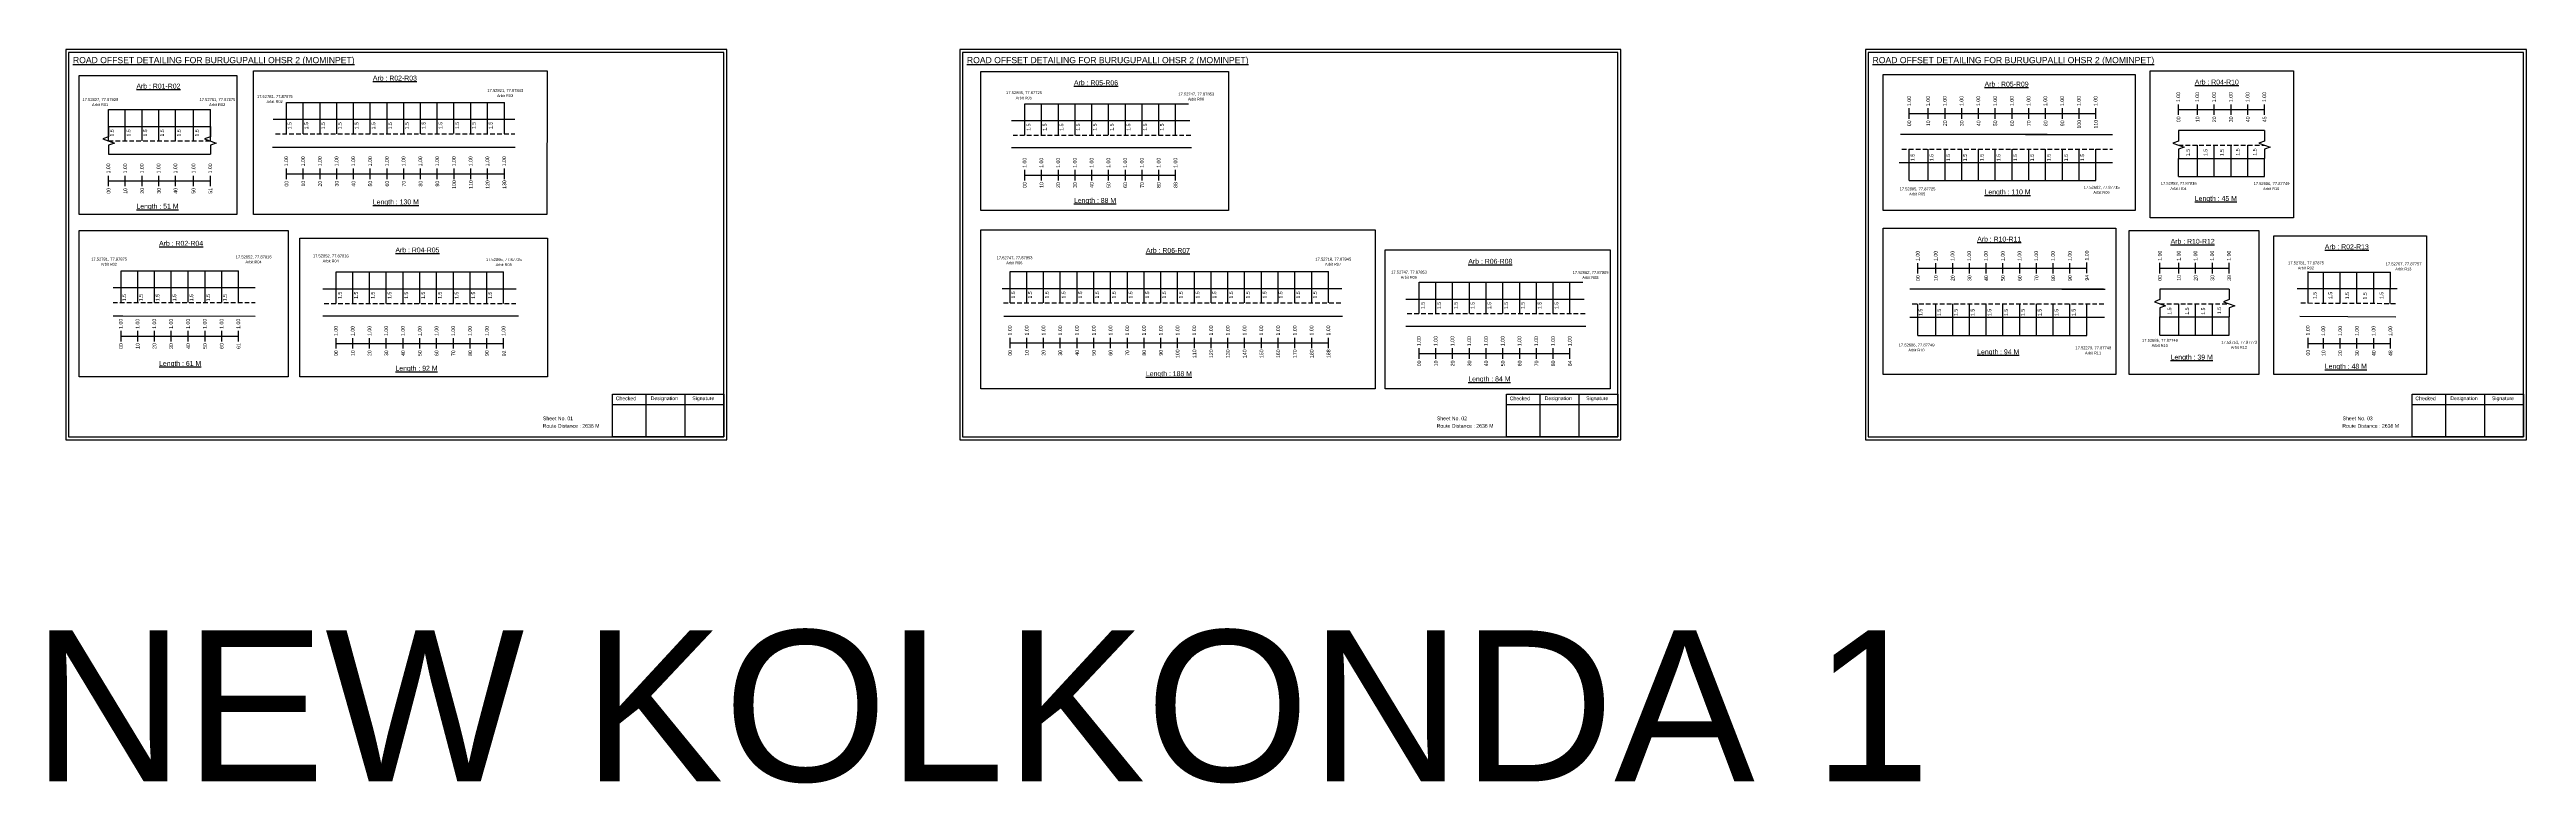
# Model space of a CAD drawing. Header units: inches. Extents: x -117 to 51867, y -12715 to 3423.
# Drawn here: x -11 to 1999, y -1511 to -915 of the extents above; entities that cross this region are included whole.
import ezdxf

# ---------------------------------------------------------------- set-up
doc = ezdxf.new("R2010")
doc.units = ezdxf.units.IN
doc.header["$MEASUREMENT"] = 0
doc.linetypes.add('DASHED2', pattern=[0.375, 0.25, -0.125])
for name, color, linetype in [('PDF_Geometry', 7, 'Continuous'), ('PDF_Text', 5, 'Continuous'), ('pipe', 5, 'Continuous')]:
    doc.layers.add(name, color=color, linetype=linetype)
doc.styles.add('PDF Arial', font='arial.ttf')
doc.styles.get("Standard").update_dxf_attribs({"font": 'arial.ttf'})

msp = doc.modelspace()

# ---------------------------------------------------------------- linework, layer by layer
at = {"color": 5}
for p, q in [((37.2, -963.6), (119.8, -963.6)), ((181.6, -957.8), (358.4, -957.8)), ((780.8, -958.9), (913.5, -958.9)), ((1498.6, -1021.2), (1650, -1021.2)), ((1717.1, -1018.1), (1786.9, -1018.1)), ((47.3, -1094.6), (142.7, -1094.6)), ((221.8, -1095.4), (357.8, -1095.4)), ((768.8, -1095.1), (1027.2, -1095.1)), ((1100.8, -1103.8), (1233.6, -1103.8)), ((1822.2, -1095.5), (1889.1, -1095.5)), ((1505.6, -1146.9), (1642.6, -1146.9)), ((1702, -1146.8), (1758.2, -1146.8))]:
    msp.add_line(p, q, dxfattribs=at)
for p, q in [((37.2, -989.1), (37.2, -963.6)), ((50.8, -989.1), (50.8, -963.6)), ((64.4, -989.1), (64.4, -963.6)), ((78, -989.1), (78, -963.6)), ((91.6, -989.1), (91.6, -963.6)), ((106.2, -989.1), (106.2, -963.6)), ((119.8, -989.1), (119.8, -963.6)), ((181.6, -983.3), (181.6, -957.8)), ((195.2, -983.3), (195.2, -957.8)), ((208.8, -983.3), (208.8, -957.8)), ((222.4, -983.3), (222.4, -957.8)), ((236, -983.3), (236, -957.8)), ((249.6, -983.3), (249.6, -957.8)), ((263.2, -983.3), (263.2, -957.8)), ((276.8, -983.3), (276.8, -957.8)), ((290.4, -983.3), (290.4, -957.8)), ((303.9, -983.2), (303.9, -957.6)), ((317.5, -983.2), (317.5, -957.6)), ((331.1, -983.2), (331.1, -957.6)), ((344.7, -983.2), (344.7, -957.6)), ((358.4, -983.3), (358.4, -957.8)), ((780.8, -984.4), (780.8, -958.9)), ((794.4, -984.4), (794.4, -958.9)), ((808, -984.4), (808, -958.9)), ((821.6, -984.4), (821.6, -958.9)), ((835.2, -984.4), (835.2, -958.9)), ((848.8, -984.4), (848.8, -958.9)), ((862.4, -984.4), (862.4, -958.9)), ((876, -984.4), (876, -958.9)), ((889.6, -984.4), (889.6, -958.9)), ((903.2, -984.4), (903.2, -958.9)), ((37.2, -977.3), (119.8, -977.3)), ((170.9, -971.5), (366.8, -971.5)), ((769.9, -972.6), (914.7, -972.6)), ((1610.4, -983.8), (1491.5, -983.8)), ((1592.9, -983.8), (1663.6, -983.8)), ((1786.9, -980.6), (1717.1, -980.6)), ((37.2, -999.9), (119.8, -999.9)), ((170.3, -994.1), (367.2, -994.1)), ((916.1, -994.7), (769.9, -994.7)), ((1498.6, -1021.2), (1498.6, -995.7)), ((1514, -1021.2), (1514, -995.7)), ((1527.6, -1021.2), (1527.6, -995.7)), ((1541.2, -1021.2), (1541.2, -995.7)), ((1554.8, -1021.2), (1554.8, -995.7)), ((1568.4, -1021.2), (1568.4, -995.7)), ((1582, -1021.2), (1582, -995.7)), ((1595.6, -1021.2), (1595.6, -995.7)), ((1609.2, -1021.2), (1609.2, -995.7)), ((1622.8, -1021.2), (1622.8, -995.7)), ((1636.4, -1021.2), (1636.4, -995.7)), ((1650, -1021.2), (1650, -995.7)), ((1717.1, -1003.3), (1786.9, -1003.3)), ((1717.1, -1018.1), (1717.1, -1003.3)), ((1732.5, -1018.1), (1732.5, -992.5)), ((1746.1, -1018.1), (1746.1, -992.5)), ((1759.7, -1018.1), (1759.7, -992.5)), ((1773.3, -1018.1), (1773.3, -992.5)), ((1786.9, -1018.1), (1786.9, -1003.3)), ((1490.3, -1006.5), (1663.6, -1006.5)), ((47.3, -1120.2), (47.3, -1094.6)), ((60.9, -1120.2), (60.9, -1094.6)), ((74.5, -1120.2), (74.5, -1094.6)), ((88.1, -1120.2), (88.1, -1094.6)), ((101.9, -1120.2), (101.9, -1094.6)), ((115.5, -1120.2), (115.5, -1094.6)), ((129.1, -1120.2), (129.1, -1094.6)), ((142.7, -1120.2), (142.7, -1094.6)), ((221.8, -1121), (221.8, -1095.4)), ((235.4, -1121), (235.4, -1095.4)), ((249, -1121), (249, -1095.4)), ((262.6, -1121), (262.6, -1095.4)), ((276.2, -1121), (276.2, -1095.4)), ((289.8, -1121), (289.8, -1095.4)), ((303.4, -1121), (303.4, -1095.4)), ((317, -1121), (317, -1095.4)), ((330.6, -1121), (330.6, -1095.4)), ((344.2, -1121), (344.2, -1095.4)), ((357.8, -1121), (357.8, -1095.4)), ((768.8, -1120.6), (768.8, -1095.1)), ((782.4, -1120.6), (782.4, -1095.1)), ((796, -1120.6), (796, -1095.1)), ((809.6, -1120.6), (809.6, -1095.1)), ((823.2, -1120.6), (823.2, -1095.1)), ((836.8, -1120.6), (836.8, -1095.1)), ((850.4, -1120.6), (850.4, -1095.1)), ((864, -1120.6), (864, -1095.1)), ((877.6, -1120.6), (877.6, -1095.1)), ((891.2, -1120.6), (891.2, -1095.1)), ((904.8, -1120.6), (904.8, -1095.1)), ((918.4, -1120.6), (918.4, -1095.1)), ((932, -1120.6), (932, -1095.1)), ((945.6, -1120.6), (945.6, -1095.1)), ((959.2, -1120.6), (959.2, -1095.1)), ((972.8, -1120.6), (972.8, -1095.1)), ((986.4, -1120.6), (986.4, -1095.1)), ((1000, -1120.6), (1000, -1095.1)), ((1013.6, -1120.6), (1013.6, -1095.1)), ((1027.2, -1120.6), (1027.2, -1095.1)), ((1100.8, -1129.3), (1100.8, -1103.8)), ((1114.4, -1129.3), (1114.4, -1103.8)), ((1128, -1129.3), (1128, -1103.8)), ((1141.6, -1129.3), (1141.6, -1103.8)), ((1155.2, -1129.3), (1155.2, -1103.8)), ((1168.8, -1129.3), (1168.8, -1103.8)), ((1182.4, -1129.3), (1182.4, -1103.8)), ((1196, -1129.3), (1196, -1103.8)), ((1209.6, -1129.3), (1209.6, -1103.8)), ((1223.2, -1129.3), (1223.2, -1103.8)), ((1822.2, -1120.7), (1822.2, -1095.2)), ((1834.7, -1120.8), (1834.7, -1095.5)), ((1848.3, -1120.8), (1848.3, -1095.5)), ((1861.9, -1120.7), (1861.9, -1095.5)), ((1875.5, -1121), (1875.5, -1095.5)), ((1888.9, -1121), (1889.1, -1095.5)), ((156.3, -1108.3), (40.8, -1108.3)), ((211, -1109.1), (368.1, -1109.1)), ((762.4, -1108.8), (1038.2, -1108.8)), ((1089.9, -1117.4), (1234.7, -1117.4)), ((1656.3, -1109.5), (1499, -1109.5)), ((1505.6, -1146.9), (1505.6, -1121.4)), ((1520.2, -1146.9), (1520.2, -1121.4)), ((1533.8, -1146.9), (1533.8, -1121.4)), ((1547.4, -1146.9), (1547.4, -1121.4)), ((1561, -1146.9), (1561, -1121.4)), ((1574.6, -1146.9), (1574.6, -1121.4)), ((1588.2, -1146.9), (1588.2, -1121.4)), ((1601.8, -1146.9), (1601.8, -1121.4)), ((1615.4, -1146.9), (1615.4, -1121.4)), ((1622.3, -1109.5), (1657.5, -1109.5)), ((1629, -1146.9), (1629, -1121.4)), ((1642.6, -1146.9), (1642.6, -1121.4)), ((1758.2, -1109.3), (1702, -1109.3)), ((1717.4, -1146.8), (1717.4, -1121.2)), ((1731, -1146.8), (1731, -1121.2)), ((1744.6, -1146.8), (1744.6, -1121.2)), ((1894.4, -1109.1), (1813.4, -1109.1)), ((40.8, -1131), (48.9, -1131)), ((48.9, -1131), (156.3, -1131.3)), ((369.9, -1131.3), (211, -1131.3)), ((763.7, -1131.3), (1038.7, -1131.4)), ((1236.1, -1139.6), (1089.9, -1139.6)), ((1499, -1132.2), (1520.2, -1132.2)), ((1520.2, -1132.2), (1657, -1132.2)), ((1702, -1132), (1758.2, -1132)), ((1702, -1146.8), (1702, -1132)), ((1758.2, -1146.8), (1758.2, -1132)), ((1815.6, -1131.3), (1893.4, -1131.8))]:
    msp.add_line(p, q)
at = {"color": 217, "true_color": 0x93278f}
for p, q in [((1498.6, -971.1), (1498.6, -962.5)), ((1514, -971.1), (1514, -962.5)), ((1527.6, -971.1), (1527.6, -962.5)), ((1541.2, -971.1), (1541.2, -962.5)), ((1554.8, -971.1), (1554.8, -962.5)), ((1568.4, -971.1), (1568.4, -962.5)), ((1582, -971.1), (1582, -962.5)), ((1595.6, -971.1), (1595.6, -962.5)), ((1609.2, -971.1), (1609.2, -962.5)), ((1622.8, -971.1), (1622.8, -962.5)), ((1636.4, -971.1), (1636.4, -962.5)), ((1650, -971.1), (1650, -962.5)), ((1717.1, -967.9), (1717.1, -959.4)), ((1717.1, -963.6), (1786.9, -963.6)), ((1732.5, -967.9), (1732.5, -959.4)), ((1746.1, -967.9), (1746.1, -959.4)), ((1759.7, -967.9), (1759.7, -959.4)), ((1773.3, -967.9), (1773.3, -959.4)), ((1786.9, -967.9), (1786.9, -959.4)), ((1498.6, -966.8), (1650, -966.8)), ((37.2, -1025.8), (37.2, -1017.3)), ((37.2, -1021.6), (119.8, -1021.6)), ((50.8, -1025.8), (50.8, -1017.3)), ((64.4, -1025.8), (64.4, -1017.3)), ((78, -1025.8), (78, -1017.3)), ((91.6, -1025.8), (91.6, -1017.3)), ((106.2, -1025.8), (106.2, -1017.3)), ((119.8, -1025.8), (119.8, -1017.3)), ((181.6, -1020), (181.6, -1011.5)), ((181.6, -1015.8), (358.4, -1015.7)), ((195.2, -1020), (195.2, -1011.5)), ((208.8, -1020), (208.8, -1011.5)), ((222.4, -1020), (222.4, -1011.5)), ((236, -1020), (236, -1011.5)), ((249.6, -1020), (249.6, -1011.5)), ((263.2, -1020), (263.2, -1011.5)), ((276.8, -1020), (276.8, -1011.5)), ((290.4, -1020), (290.4, -1011.5)), ((304, -1020), (304, -1011.5)), ((317.6, -1020), (317.6, -1011.5)), ((331.2, -1020), (331.2, -1011.5)), ((344.8, -1020), (344.8, -1011.5)), ((358.4, -1020), (358.4, -1011.5)), ((780.8, -1021.1), (780.8, -1012.6)), ((780.8, -1016.9), (903.2, -1016.9)), ((794.4, -1021.1), (794.4, -1012.6)), ((808, -1021.1), (808, -1012.6)), ((821.6, -1021.1), (821.6, -1012.6)), ((835.2, -1021.1), (835.2, -1012.6)), ((848.8, -1021.1), (848.8, -1012.6)), ((862.4, -1021.1), (862.4, -1012.6)), ((876, -1021.1), (876, -1012.6)), ((889.6, -1021.1), (889.6, -1012.6)), ((903.2, -1021.1), (903.2, -1012.6)), ((1505.6, -1096.8), (1505.6, -1088.2)), ((1505.6, -1092.5), (1642.8, -1092.4)), ((1520.2, -1096.8), (1520.2, -1088.2)), ((1533.8, -1096.8), (1533.8, -1088.2)), ((1547.4, -1096.8), (1547.4, -1088.2)), ((1561, -1096.8), (1561, -1088.2)), ((1574.6, -1096.8), (1574.6, -1088.2)), ((1588.2, -1096.8), (1588.2, -1088.2)), ((1601.8, -1096.8), (1601.8, -1088.2)), ((1615.4, -1096.8), (1615.4, -1088.2)), ((1629, -1096.8), (1629, -1088.2)), ((1642.8, -1096.4), (1642.8, -1087.9)), ((1702, -1096.6), (1702, -1088.1)), ((1702, -1092.3), (1758.2, -1092.3)), ((1717.4, -1096.6), (1717.4, -1088.1)), ((1731, -1096.6), (1731, -1088.1)), ((1744.6, -1096.6), (1744.6, -1088.1)), ((1758.2, -1096.6), (1758.2, -1088.1)), ((47.3, -1151.9), (47.3, -1143.3)), ((60.9, -1151.9), (60.9, -1143.3)), ((74.5, -1151.9), (74.5, -1143.3)), ((88.1, -1151.9), (88.1, -1143.3)), ((101.9, -1151.9), (101.9, -1143.3)), ((115.5, -1151.9), (115.5, -1143.3)), ((129.1, -1151.9), (129.1, -1143.3)), ((142.7, -1151.9), (142.7, -1143.3)), ((47.3, -1147.6), (142.7, -1147.5)), ((221.8, -1157.7), (221.8, -1149.1)), ((221.8, -1153.4), (357.8, -1153.4)), ((235.4, -1157.7), (235.4, -1149.1)), ((249, -1157.7), (249, -1149.1)), ((262.6, -1157.7), (262.6, -1149.1)), ((276.2, -1157.7), (276.2, -1149.1)), ((289.8, -1157.7), (289.8, -1149.1)), ((303.4, -1157.7), (303.4, -1149.1)), ((317, -1157.7), (317, -1149.1)), ((330.6, -1157.7), (330.6, -1149.1)), ((344.2, -1157.7), (344.2, -1149.1)), ((357.8, -1157.7), (357.8, -1149.1)), ((768.8, -1157.3), (768.8, -1148.8)), ((768.8, -1153.1), (1027.2, -1153)), ((782.4, -1157.3), (782.4, -1148.8)), ((796, -1157.3), (796, -1148.8)), ((809.6, -1157.3), (809.6, -1148.8)), ((823.2, -1157.3), (823.2, -1148.8)), ((836.8, -1157.3), (836.8, -1148.8)), ((850.4, -1157.3), (850.4, -1148.8)), ((864, -1157.3), (864, -1148.8)), ((877.6, -1157.3), (877.6, -1148.8)), ((891.2, -1157.3), (891.2, -1148.8)), ((904.8, -1157.3), (904.8, -1148.8)), ((918.4, -1157.3), (918.4, -1148.8)), ((932, -1157.3), (932, -1148.8)), ((945.6, -1157.3), (945.6, -1148.8)), ((959.2, -1157.3), (959.2, -1148.8)), ((972.8, -1157.3), (972.8, -1148.8)), ((986.4, -1157.3), (986.4, -1148.8)), ((1000, -1157.3), (1000, -1148.8)), ((1013.6, -1157.3), (1013.6, -1148.8)), ((1027.2, -1157.3), (1027.2, -1148.8)), ((1100.8, -1166), (1100.8, -1157.4)), ((1100.8, -1161.7), (1223.2, -1161.7)), ((1114.4, -1166), (1114.4, -1157.4)), ((1128, -1166), (1128, -1157.4)), ((1141.6, -1166), (1141.6, -1157.4)), ((1155.2, -1166), (1155.2, -1157.4)), ((1168.8, -1166), (1168.8, -1157.4)), ((1182.4, -1166), (1182.4, -1157.4)), ((1196, -1166), (1196, -1157.4)), ((1209.6, -1166), (1209.6, -1157.4)), ((1223.2, -1166), (1223.2, -1157.4)), ((1822.2, -1157.3), (1822.2, -1148.8)), ((1822.2, -1153.4), (1889.1, -1153.4)), ((1834.7, -1157.7), (1834.7, -1149.1)), ((1848.3, -1157.7), (1848.3, -1149.1)), ((1861.9, -1157.7), (1861.9, -1149.1)), ((1875.5, -1157.7), (1875.5, -1149.1)), ((1889.1, -1157.7), (1889.1, -1149.1))]:
    msp.add_line(p, q, dxfattribs=at)
at = {"linetype": 'DASHED2', "ltscale": 15}
for p, q in [((172.6, -983.3), (366.9, -983.3)), ((771.2, -984.4), (915.5, -984.4)), ((37.2, -989.1), (119.8, -989.1)), ((1492.6, -995.7), (1663.6, -995.7)), ((1717.1, -992.5), (1786.9, -992.5)), ((40.8, -1120.2), (156.3, -1120.2)), ((212.2, -1121), (368.1, -1121)), ((763.4, -1120.6), (1037.4, -1120.6)), ((1500.9, -1121.4), (1657.3, -1121.4)), ((1702, -1121.2), (1758.2, -1121.2)), ((1816.4, -1120.6), (1894.6, -1121)), ((1091.2, -1129.3), (1235.6, -1129.3))]:
    msp.add_line(p, q, dxfattribs=at)
for points in [[(13.3, -936.1), (141.4, -936.1), (141.4, -1048.8), (13.3, -1048.8)], [(745, -932.8), (946.2, -932.8), (946.2, -1045.5), (745, -1045.5)], [(1477.3, -935.1), (1681.9, -935.1), (1681.9, -1045.6), (1477.3, -1045.6)], [(1694, -932.2), (1810.4, -932.2), (1810.4, -1051.4), (1694, -1051.4)], [(13.3, -1061.8), (182.9, -1061.8), (182.9, -1180.6), (13.3, -1180.6)], [(745, -1061.3), (1065, -1061.3), (1065, -1190.3), (745, -1190.3)], [(1477.3, -1060), (1666.2, -1060), (1666.2, -1178.8), (1477.3, -1178.8)], [(1677.1, -1061.8), (1782.3, -1061.8), (1782.3, -1178.8), (1677.1, -1178.8)], [(192.3, -1067.9), (393.5, -1067.9), (393.5, -1180.6), (192.3, -1180.6)], [(1073.2, -1077.6), (1255.9, -1077.6), (1255.9, -1190.3), (1073.2, -1190.3)], [(1794.5, -1066.1), (1918.3, -1066.1), (1918.3, -1178.8), (1794.5, -1178.8)]]:
    msp.add_lwpolyline(points, close=True)
at = {"linetype": 'Continuous'}
for points in [[(37.2, -977.3), (37.2, -985.7), (32.5, -987.4), (41.9, -990.9), (37.2, -992.6), (37.2, -999.9)], [(119.8, -977.3), (119.8, -985.7), (115.1, -987.4), (124.6, -990.9), (119.8, -992.6), (119.8, -999.9)], [(1717.1, -980.6), (1717.1, -989.2), (1712.6, -990.9), (1721.6, -994.2), (1717.1, -995.8), (1717.1, -1003.3)], [(1786.9, -980.6), (1786.9, -989.2), (1782.4, -990.9), (1791.4, -994.2), (1786.9, -995.8), (1786.9, -1003.3)], [(1702, -1109.3), (1702, -1117.9), (1697.5, -1119.6), (1706.5, -1122.9), (1702, -1124.5), (1702, -1132)], [(1758.2, -1109.3), (1758.2, -1117.9), (1753.7, -1119.6), (1762.7, -1122.9), (1758.2, -1124.5), (1758.2, -1132)], [(1758.2, -1109.3), (1758.2, -1117.9), (1753.7, -1119.6), (1762.7, -1122.9), (1758.2, -1124.5), (1758.2, -1132)]]:
    msp.add_lwpolyline(points, dxfattribs=at)
at = {"layer": 'PDF_Geometry'}
for points in [[(2.5, -914.9), (2.5, -1231.6), (539, -1231.6), (539, -914.9)], [(4.8, -917.2), (4.8, -1229.2), (536.6, -1229.2), (536.6, -917.2)], [(728, -914.9), (728, -1231.6), (1264.5, -1231.6), (1264.5, -914.9)], [(730.3, -917.2), (730.3, -1229.2), (1262.1, -1229.2), (1262.1, -917.2)], [(1463, -914.9), (1463, -1231.6), (1999.5, -1231.6), (1999.5, -914.9)], [(1465.3, -917.2), (1465.3, -1229.2), (1997, -1229.2), (1997, -917.2)]]:
    msp.add_lwpolyline(points, close=True, dxfattribs=at)
at = {"layer": 'PDF_Geometry', "color": 242, "true_color": 0xcc1f26}
for points in [[(536.6, -1229.3), (446.2, -1229.3), (446.2, -1194.7), (536.6, -1194.7)], [(1262.1, -1229.3), (1171.7, -1229.3), (1171.7, -1194.7), (1262.1, -1194.7)], [(1997, -1229.3), (1906.7, -1229.3), (1906.7, -1194.7), (1997, -1194.7)]]:
    msp.add_lwpolyline(points, close=True, dxfattribs=at)
for points in [[(446.2, -1203.1), (536.6, -1203.1)], [(473.2, -1194.7), (473.2, -1229.3)], [(504.9, -1194.7), (504.9, -1229.3)], [(1171.7, -1203.1), (1262.1, -1203.1)], [(1198.7, -1194.7), (1198.7, -1229.3)], [(1230.4, -1194.7), (1230.4, -1229.3)], [(1906.7, -1203.1), (1997, -1203.1)], [(1933.7, -1194.7), (1933.7, -1229.3)], [(1965.4, -1194.7), (1965.4, -1229.3)]]:
    msp.add_lwpolyline(points, dxfattribs=at)
at = {"layer": 'pipe', "color": 0}
msp.add_lwpolyline([(154.8, -932.1), (393.1, -932.1), (393, -1048.8), (154.7, -1048.8)], close=True, dxfattribs=at)

# ---------------------------------------------------------------- texts
at = {"color": 242, "true_color": 0xcd2027}
for s, height, p in [('%%UROAD OFFSET DETAILING FOR BURUGUPALLI OHSR 2 (MOMINPET)', 5, (8.3, -926)), ('%%UROAD OFFSET DETAILING FOR BURUGUPALLI OHSR 2 (MOMINPET)', 5, (733.8, -926)), ('%%UROAD OFFSET DETAILING FOR BURUGUPALLI OHSR 2 (MOMINPET)', 5, (1468.8, -926)), ('%%UArb : R01-R02', 4, (59.8, -946.6)), ('%%UArb : R02-R03', 4, (251.7, -940.1)), ('%%UArb : R05-R06', 4, (820.7, -943.9)), ('%%UArb : R05-R09', 4, (1559.7, -945)), ('%%UArb : R04-R10', 4, (1730.3, -943.3)), ('%%ULength : 51 M', 4, (59.8, -1044.1)), ('%%ULength : 130 M', 4, (251.7, -1040.6)), ('%%ULength : 88 M', 4, (820.7, -1039.4)), ('%%ULength : 110 M', 4, (1559.7, -1032.5)), ('%%ULength : 45 M', 4, (1730.3, -1037.8)), ('%%UArb : R02-R04', 4, (78.2, -1074.2)), ('%%UArb : R04-R05', 4, (270, -1079.6)), ('%%UArb : R06-R07', 4, (879.1, -1080)), ('%%UArb : R06-R08', 4, (1140.7, -1088.8)), ('%%UArb : R10-R11', 4, (1553.7, -1070.8)), ('%%UArb : R10-R12', 4, (1710.7, -1072.6)), ('%%UArb : R02-R13', 4, (1835.8, -1077)), ('%%ULength : 94 M', 4, (1553.7, -1162.3)), ('%%ULength : 39 M', 4, (1710.7, -1166.6)), ('%%ULength : 61 M', 4, (78.2, -1171.7)), ('%%ULength : 92 M', 4, (270, -1175.6)), ('%%ULength : 188 M', 4, (879.1, -1180)), ('%%ULength : 84 M', 4, (1140.7, -1184.3)), ('%%ULength : 48 M', 4, (1835.8, -1174))]:
    msp.add_text(s, height=height, dxfattribs=at).set_placement(p)
at = {"color": 5}
for s, height, p in [('17.52827, 77.87929', 2.34, (16, -956.7)), ('Arbit R01', 2.25, (23.8, -960.8)), ('17.52781, 77.87875', 2.34, (111, -956.7)), ('Arbit R02', 2.25, (118.8, -960.8)), ('17.52781, 77.87875', 2.34, (157.6, -954.2)), ('Arbit R02', 2.25, (165.4, -958.3)), ('17.52821, 77.87843', 2.34, (344.6, -949.3)), ('Arbit R03', 2.25, (352.4, -953.5)), ('17.52895, 77.87725', 2.34, (765.6, -951.1)), ('Arbit R05', 2.25, (773.4, -955.3)), ('17.52747, 77.87853', 2.34, (905.4, -952.2)), ('Arbit R06', 2.25, (913.2, -956.3)), ('17.52852, 77.87816', 2.34, (1702.7, -1024.7)), ('17.52686, 77.87749', 2.34, (1778, -1024.9)), ('17.52895, 77.87725', 2.34, (1490.7, -1029.2)), ('Arbit R05', 2.25, (1498.5, -1033.3)), ('17.52682, 77.87715', 2.34, (1640.2, -1027.9)), ('Arbit R09', 2.25, (1648, -1032.1)), ('Arbit R04', 2.25, (1710.5, -1028.9)), ('Arbit R10', 2.25, (1785.8, -1029)), ('17.52781, 77.87875', 2.34, (23.1, -1086.2)), ('17.52852, 77.87816', 2.34, (140.4, -1084.4)), ('17.52852, 77.87816', 2.34, (203, -1083.6)), ('Arbit R04', 2.25, (210.9, -1087.7)), ('17.52895, 77.87725', 2.34, (343.4, -1086.6)), ('17.52747, 77.87853', 2.34, (757.9, -1085.1)), ('17.52718, 77.87845', 2.34, (1016.6, -1086.2)), ('Arbit R02', 2.25, (30.9, -1090.3)), ('Arbit R04', 2.25, (148.3, -1088.5)), ('Arbit R05', 2.25, (351.3, -1090.7)), ('Arbit R06', 2.25, (765.7, -1089.2)), ('Arbit R07', 2.25, (1024.4, -1090.3)), ('17.52747, 77.87853', 2.34, (1078.1, -1096.8)), ('Arbit R06', 2.25, (1085.9, -1100.9)), ('17.52662, 77.87805', 2.34, (1225.4, -1097)), ('Arbit R08', 2.25, (1233.2, -1101.1)), ('17.52781, 77.87875', 2.34, (1806, -1089.3)), ('Arbit R02', 2.25, (1813.9, -1093.4)), ('17.52767, 77.87757', 2.34, (1885.2, -1090.1)), ('Arbit R13', 2.25, (1893, -1094.2)), ('17.52686, 77.87749', 2.34, (1490, -1155.9)), ('Arbit R10', 2.25, (1497.8, -1160)), ('17.52279, 77.87748', 2.34, (1633.4, -1158.2)), ('Arbit R11', 2.25, (1641.2, -1162.3)), ('17.52686, 77.87749', 2.34, (1687.5, -1152.1)), ('Arbit R10', 2.25, (1695.3, -1156.3)), ('17.52753, 77.87773', 2.34, (1751.8, -1153.7)), ('Arbit R12', 2.25, (1759.6, -1157.8))]:
    msp.add_text(s, height=height, dxfattribs=at).set_placement(p)
at = {"color": 217, "true_color": 0x93278f}
for s, p in [('1.00', (1499.9, -960.8)), ('1.00', (1515.3, -960.8)), ('1.00', (1528.9, -960.8)), ('1.00', (1542.5, -960.8)), ('1.00', (1556.1, -960.8)), ('1.00', (1569.7, -960.8)), ('1.00', (1583.3, -960.8)), ('1.00', (1596.9, -960.8)), ('1.00', (1610.5, -960.8)), ('1.00', (1624.1, -960.8)), ('1.00', (1637.7, -960.8)), ('1.00', (1651.3, -960.8)), ('1.00', (1718.4, -957.6)), ('1.00', (1733.8, -957.6)), ('1.00', (1747.4, -957.6)), ('1.00', (1761, -957.6)), ('1.00', (1774.6, -957.6)), ('1.00', (1788.2, -957.6)), ('00', (1500.1, -977.1)), ('10', (1515.5, -977.1)), ('20', (1529.1, -977.1)), ('30', (1542.7, -977.1)), ('40', (1556.3, -977.1)), ('50', (1569.9, -977.1)), ('60', (1583.5, -977.1)), ('70', (1597.1, -977.1)), ('80', (1610.7, -977.1)), ('90', (1624.3, -977.1)), ('100', (1637.9, -979)), ('110', (1651.5, -979)), ('00', (1718.6, -973.9)), ('10', (1734, -973.9)), ('20', (1747.6, -973.9)), ('30', (1761.2, -973.9)), ('40', (1774.8, -973.9)), ('45', (1788.4, -973.9)), ('1.00', (182.9, -1009.7)), ('1.00', (196.5, -1009.7)), ('1.00', (210.1, -1009.7)), ('1.00', (223.7, -1009.7)), ('1.00', (237.3, -1009.7)), ('1.00', (250.9, -1009.7)), ('1.00', (264.5, -1009.7)), ('1.00', (278.1, -1009.7)), ('1.00', (291.7, -1009.7)), ('1.00', (305.3, -1009.7)), ('1.00', (318.9, -1009.7)), ('1.00', (332.5, -1009.7)), ('1.00', (346.1, -1009.7)), ('1.00', (359.7, -1009.7)), ('1.00', (782.1, -1010.9)), ('1.00', (795.7, -1010.9)), ('1.00', (809.3, -1010.9)), ('1.00', (822.9, -1010.9)), ('1.00', (836.5, -1010.9)), ('1.00', (850.1, -1010.9)), ('1.00', (863.7, -1010.9)), ('1.00', (877.3, -1010.9)), ('1.00', (890.9, -1010.9)), ('1.00', (904.5, -1010.9)), ('1.00', (38.5, -1015.5)), ('1.00', (52.1, -1015.5)), ('1.00', (65.7, -1015.5)), ('1.00', (79.3, -1015.5)), ('1.00', (92.9, -1015.5)), ('1.00', (107.6, -1015.5)), ('1.00', (121.2, -1015.5)), ('00', (183.1, -1026.1)), ('10', (196.7, -1026.1)), ('20', (210.3, -1026.1)), ('30', (223.9, -1026.1)), ('40', (237.5, -1026.1)), ('50', (251.1, -1026.1)), ('60', (264.7, -1026.1)), ('70', (278.3, -1026.1)), ('80', (291.9, -1026.1)), ('90', (305.5, -1026.1)), ('100', (319.1, -1028)), ('110', (332.7, -1028)), ('120', (346.3, -1028)), ('130', (359.9, -1028)), ('00', (782.2, -1027.2)), ('10', (795.8, -1027.2)), ('20', (809.4, -1027.2)), ('30', (823, -1027.2)), ('40', (836.6, -1027.2)), ('50', (850.2, -1027.2)), ('60', (863.8, -1027.2)), ('70', (877.4, -1027.2)), ('80', (891, -1027.2)), ('88', (904.6, -1027.2)), ('00', (38.7, -1031.9)), ('10', (52.3, -1031.9)), ('20', (65.9, -1031.9)), ('30', (79.5, -1031.9)), ('40', (93.1, -1031.9)), ('50', (107.7, -1031.9)), ('51', (121.3, -1031.9)), ('1.00', (1506.9, -1086.5)), ('1.00', (1521.5, -1086.5)), ('1.00', (1535.1, -1086.5)), ('1.00', (1548.7, -1086.5)), ('1.00', (1562.3, -1086.5)), ('1.00', (1575.9, -1086.5)), ('1.00', (1589.5, -1086.5)), ('1.00', (1603.1, -1086.5)), ('1.00', (1616.7, -1086.5)), ('1.00', (1630.3, -1086.5)), ('1.00', (1644.2, -1086.2)), ('1.00', (1703.4, -1086.3)), ('1.00', (1718.7, -1086.3)), ('1.00', (1732.3, -1086.3)), ('1.00', (1745.9, -1086.3)), ('1.00', (1759.5, -1086.3)), ('00', (1507.1, -1102.8)), ('10', (1521.7, -1102.8)), ('20', (1535.3, -1102.8)), ('30', (1548.9, -1102.8)), ('40', (1562.5, -1102.8)), ('50', (1576.1, -1102.8)), ('60', (1589.7, -1102.8)), ('70', (1603.3, -1102.8)), ('80', (1616.9, -1102.8)), ('90', (1630.5, -1102.8)), ('94', (1644.3, -1102.5)), ('00', (1703.5, -1102.6)), ('10', (1718.9, -1102.6)), ('20', (1732.5, -1102.6)), ('30', (1746.1, -1102.6)), ('39', (1759.7, -1102.6)), ('1.00', (48.6, -1141.6)), ('1.00', (62.2, -1141.6)), ('1.00', (75.8, -1141.6)), ('1.00', (89.4, -1141.6)), ('1.00', (103.2, -1141.6)), ('1.00', (116.8, -1141.6)), ('1.00', (130.4, -1141.6)), ('1.00', (144, -1141.6)), ('1.00', (223.2, -1147.4)), ('1.00', (236.8, -1147.4)), ('1.00', (250.4, -1147.4)), ('1.00', (264, -1147.4)), ('1.00', (277.6, -1147.4)), ('1.00', (291.2, -1147.4)), ('1.00', (304.8, -1147.4)), ('1.00', (318.4, -1147.4)), ('1.00', (332, -1147.4)), ('1.00', (345.6, -1147.4)), ('1.00', (359.2, -1147.4)), ('1.00', (770.2, -1147)), ('1.00', (783.8, -1147)), ('1.00', (797.4, -1147)), ('1.00', (811, -1147)), ('1.00', (824.6, -1147)), ('1.00', (838.2, -1147)), ('1.00', (851.8, -1147)), ('1.00', (865.4, -1147)), ('1.00', (879, -1147)), ('1.00', (892.6, -1147)), ('1.00', (906.2, -1147)), ('1.00', (919.8, -1147)), ('1.00', (933.4, -1147)), ('1.00', (947, -1147)), ('1.00', (960.6, -1147)), ('1.00', (974.2, -1147)), ('1.00', (987.8, -1147)), ('1.00', (1001.4, -1147)), ('1.00', (1015, -1147)), ('1.00', (1028.6, -1147)), ('1.00', (1823.5, -1147)), ('1.00', (1836.1, -1147.4)), ('1.00', (1849.7, -1147.4)), ('1.00', (1863.3, -1147.4)), ('1.00', (1876.9, -1147.4)), ('1.00', (1890.5, -1147.4)), ('00', (48.7, -1157.9)), ('10', (62.3, -1157.9)), ('20', (75.9, -1157.9)), ('30', (89.5, -1157.9)), ('40', (103.3, -1157.9)), ('50', (116.9, -1157.9)), ('60', (130.5, -1157.9)), ('61', (144.1, -1157.9)), ('00', (223.3, -1163.7)), ('10', (236.9, -1163.7)), ('20', (250.5, -1163.7)), ('30', (264.1, -1163.7)), ('40', (277.7, -1163.7)), ('50', (291.3, -1163.7)), ('60', (304.9, -1163.7)), ('70', (318.5, -1163.7)), ('80', (332.1, -1163.7)), ('90', (345.7, -1163.7)), ('92', (359.7, -1163.9)), ('00', (770.3, -1163.4)), ('10', (783.9, -1163.4)), ('20', (797.5, -1163.4)), ('30', (811.1, -1163.4)), ('40', (824.7, -1163.4)), ('50', (838.3, -1163.4)), ('60', (851.9, -1163.4)), ('70', (865.5, -1163.4)), ('80', (879.1, -1163.4)), ('90', (892.7, -1163.4)), ('100', (906.3, -1165.3)), ('110', (919.9, -1165.3)), ('120', (933.5, -1165.3)), ('130', (947.1, -1165.3)), ('140', (960.7, -1165.3)), ('150', (974.3, -1165.3)), ('160', (987.9, -1165.3)), ('170', (1001.5, -1165.3)), ('180', (1015.1, -1165.3)), ('188', (1028.7, -1165.3)), ('1.00', (1102.1, -1155.7)), ('1.00', (1115.7, -1155.7)), ('1.00', (1129.3, -1155.7)), ('1.00', (1142.9, -1155.7)), ('1.00', (1156.5, -1155.7)), ('1.00', (1170.1, -1155.7)), ('1.00', (1183.7, -1155.7)), ('1.00', (1197.3, -1155.7)), ('1.00', (1210.9, -1155.7)), ('1.00', (1224.5, -1155.7)), ('00', (1823.7, -1163.3)), ('10', (1836.2, -1163.7)), ('20', (1849.8, -1163.7)), ('30', (1863.4, -1163.7)), ('40', (1877, -1163.7)), ('48', (1890.6, -1163.7)), ('00', (1102.3, -1172)), ('10', (1115.9, -1172)), ('20', (1129.5, -1172)), ('30', (1143.1, -1172)), ('40', (1156.7, -1172)), ('50', (1170.3, -1172)), ('60', (1183.9, -1172)), ('70', (1197.5, -1172)), ('80', (1211.1, -1172)), ('84', (1224.7, -1172))]:
    msp.add_text(s, height=3, rotation=90, dxfattribs=at).set_placement(p)
for p in [(41.3, -985.5), (54.9, -985.5), (68.5, -985.5), (82.1, -985.5), (95.7, -985.5), (110.3, -985.5), (185.6, -979.7), (199.2, -979.7), (212.8, -979.7), (226.4, -979.7), (240, -979.7), (253.6, -979.7), (267.2, -979.7), (280.8, -979.7), (294.4, -979.5), (308, -979.5), (321.6, -979.5), (335.2, -979.5), (348.8, -979.5), (785.3, -980.8), (798.4, -980.8), (812, -980.8), (825.6, -980.8), (839.2, -980.8), (852.8, -980.8), (866.4, -980.8), (880, -980.8), (893.6, -980.8), (1502.8, -1005.5), (1518.1, -1005.5), (1531.7, -1005.5), (1545.3, -1005.5), (1558.9, -1005.5), (1572.5, -1005.5), (1586.1, -1005.5), (1599.7, -1005.5), (1613.3, -1005.5), (1627.3, -1005.5), (1640.5, -1005.5), (1726.3, -1001.4), (1740.5, -1001.4), (1753.8, -1001.5), (1766.7, -1001), (1780.5, -1001), (51.4, -1119.2), (64.9, -1119.2), (78.5, -1119.2), (92.1, -1119.2), (105.9, -1119.2), (119.5, -1119.2), (133.1, -1119.2), (226.4, -1117.3), (239.5, -1117.3), (253.1, -1117.3), (266.7, -1117.3), (280.3, -1117.3), (293.9, -1117.3), (307.5, -1117.3), (321.1, -1117.3), (334.7, -1117.3), (348.3, -1117.3), (772.9, -1117), (786.5, -1117), (800.1, -1117), (813.7, -1117), (827.3, -1117), (840.9, -1117), (854.5, -1117), (868.1, -1117), (881.7, -1117), (895.3, -1117), (908.9, -1117), (922.5, -1117), (936.1, -1117), (949.7, -1117), (963.3, -1117), (976.9, -1117), (989.8, -1117), (1004.1, -1117), (1017.7, -1117), (1105.3, -1125.6), (1118.5, -1125.6), (1132.1, -1125.6), (1145.7, -1125.6), (1159.3, -1125.6), (1172.9, -1125.6), (1186.5, -1125.6), (1200.1, -1125.6), (1213.7, -1125.6), (1509.2, -1131.1), (1524.3, -1131.2), (1537.9, -1131.2), (1551.5, -1131.2), (1565.1, -1131.2), (1578.7, -1131.2), (1592.3, -1131.2), (1605.9, -1131.2), (1619.5, -1131.2), (1633.5, -1131.2), (1711.2, -1130.1), (1725.5, -1130.1), (1738.7, -1130.2), (1751.6, -1129.7), (1829.2, -1117.4), (1841.8, -1117.4), (1855.5, -1117.6), (1869.8, -1117.8), (1883.3, -1117.4)]:
    msp.add_text('1.5', height=3, rotation=90).set_placement(p)
for s, height, p in [('Sheet No. 01', 3, (389.7, -1215.8)), ('Route Distance : 2636 M', 3, (389.5, -1221.9)), ('Sheet No. 02', 3, (1115.2, -1215.8)), ('Route Distance : 2636 M', 3, (1115, -1221.9)), ('Sheet No. 03', 3, (1850.2, -1215.8)), ('Route Distance : 2636 M', 3, (1850, -1221.9)), ('NEW KOLKONDA 1', 122.535, (-24.8, -1508.9))]:
    msp.add_text(s, height=height).set_placement(p)
at = {"layer": 'PDF_Text', "color": 7, "attachment_point": 7, "style": 'PDF Arial'}
for s, insert, char_height in [('Checked', (448.8, -1199.6), 3), ('Designation', (477.2, -1200.4), 3.001), ('Signature', (510.9, -1200.4), 3), ('Checked', (1174.3, -1199.6), 3), ('Designation', (1202.7, -1200.4), 3.001), ('Signature', (1236.4, -1200.4), 3), ('Checked', (1909.3, -1199.6), 3), ('Designation', (1937.7, -1200.4), 3.001), ('Signature', (1971.4, -1200.4), 3)]:
    msp.add_mtext(s, dxfattribs=dict(at, insert=insert, char_height=char_height))

doc.saveas('drawing.dxf')
